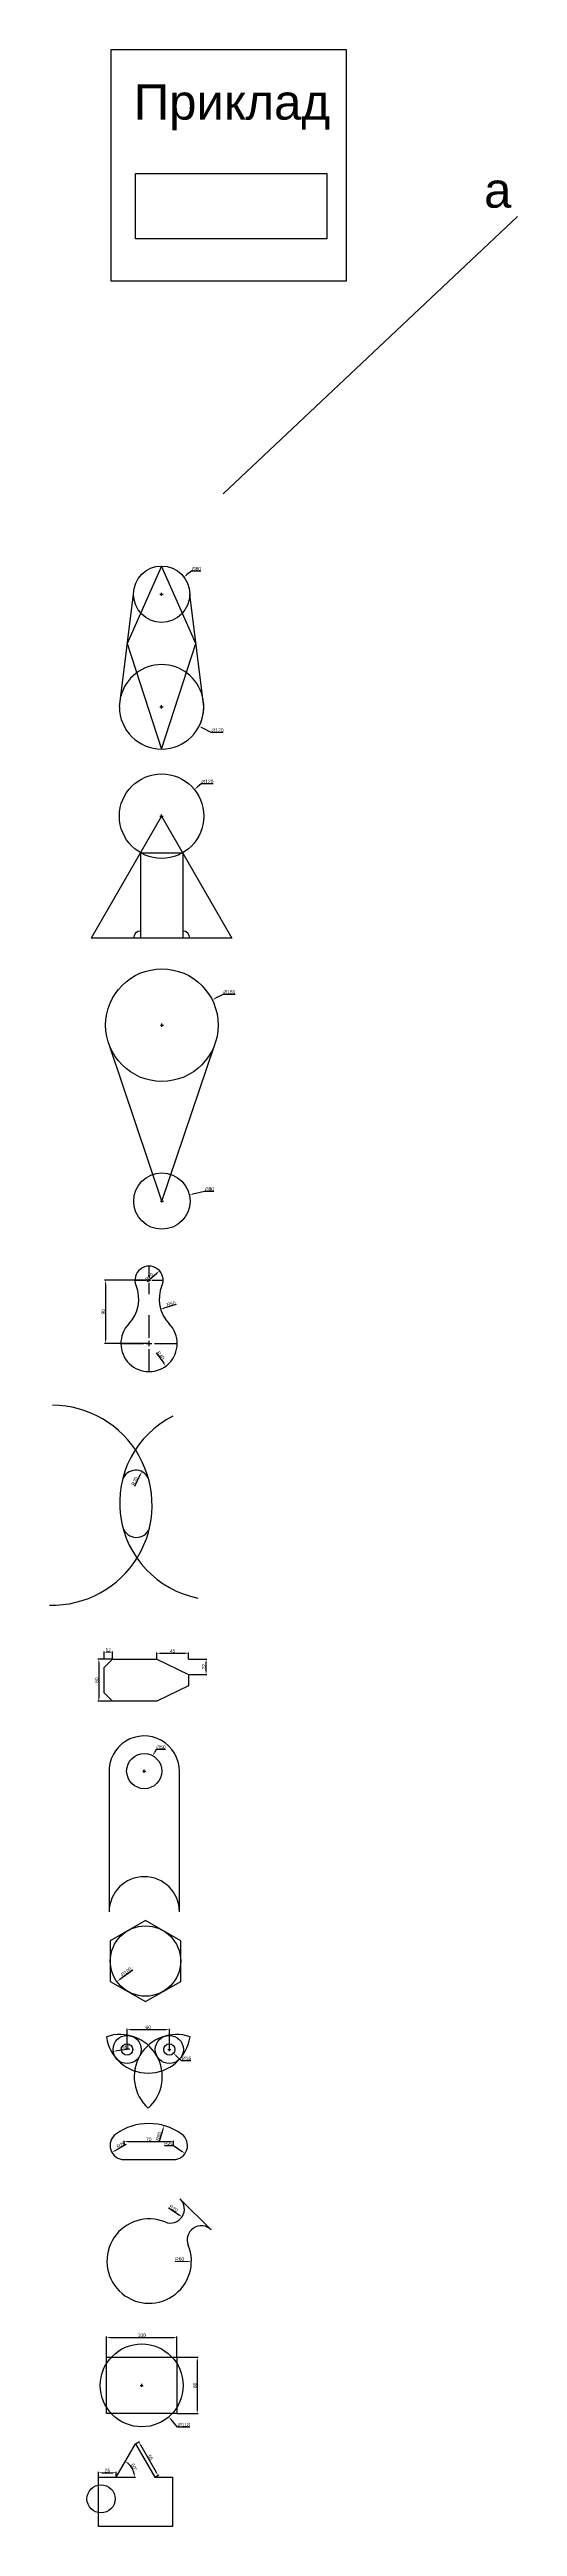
# Model space of a CAD drawing. Header units: millimetres. Extents: x -70 to 596, y 3 to 3523.
import ezdxf

# ---------------------------------------------------------------- set-up
doc = ezdxf.new("R2010")
doc.units = ezdxf.units.MM
doc.header["$MEASUREMENT"] = 0
doc.linetypes.add('CENTER2', pattern=[1.125, 0.75, -0.125, 0.125, -0.125])
doc.styles.get("Standard").update_dxf_attribs({"font": 'Arial.ttf'})
doc.dimstyles.new('Copy of Standard', dxfattribs={"dimtxt": 5, "dimasz": 5, "dimexe": 1.25, "dimexo": 0, "dimtad": 1, "dimtoh": 1, "dimdec": 0, "dimzin": 0, "dimdsep": 46, "dimtxsty": 'Standard', "dimcen": 2.25, "dimadec": 0, "dimazin": 0, "dimtfac": 1, "dimtdec": 0, "dimtofl": 0, "dimtmove": 0, "dimatfit": 3, "dimfxl": 1, "dimtolj": 1, "dimtzin": 0, "dimarcsym": 0})

# ---------------------------------------------------------------- blocks, each defined once
blk = doc.blocks.new('*D3')
at = {"color": 0, "lineweight": -2, "transparency": 16777216}
for p, q in [((52.7, 120.2), (58.3, 123.4)), ((59.7, 118.4), (82.2, 79.5)), ((80.2, 72.6), (85.8, 75.8))]:
    blk.add_line(p, q, dxfattribs=at)
at = {"color": 0, "transparency": 16777216}
for points in [[(60.4, 118.9), (59, 118), (57.2, 122.8)], [(82.9, 79.9), (81.5, 79.1), (84.7, 75.1)]]:
    blk.add_solid(points, dxfattribs=at)
at = {"layer": 'Defpoints', "color": 0, "transparency": 16777216}
for p in [(52.7, 120.2), (80.2, 72.6), (84.7, 75.1)]:
    blk.add_point(p, dxfattribs=at)
at = {"color": 0, "transparency": 16777216, "insert": (73.7, 100.5), "char_height": 5, "attachment_point": 5, "rotation": 300}
blk.add_mtext('\\A1;55', dxfattribs=at)
blk = doc.blocks.new('*D4')
at = {"color": 0, "lineweight": -2, "transparency": 16777216}
for p, q in [((0.2, 72.6), (0.2, 80.1)), ((5.2, 78.9), (20.2, 78.9)), ((25.2, 72.6), (25.2, 80.1))]:
    blk.add_line(p, q, dxfattribs=at)
at = {"color": 0, "transparency": 16777216}
for points in [[(5.2, 79.7), (5.2, 78.1), (0.2, 78.9)], [(20.2, 79.7), (20.2, 78.1), (25.2, 78.9)]]:
    blk.add_solid(points, dxfattribs=at)
at = {"layer": 'Defpoints', "color": 0, "transparency": 16777216}
for p in [(0.2, 72.6), (25.2, 78.9), (25.2, 72.6)]:
    blk.add_point(p, dxfattribs=at)
at = {"color": 0, "transparency": 16777216, "insert": (12.7, 82.1), "char_height": 5, "attachment_point": 5}
blk.add_mtext('\\A1;25', dxfattribs=at)
blk = doc.blocks.new('*D5')
at = {"color": 0, "lineweight": -2, "transparency": 16777216}
blk.add_line((25.2, 72.6), (52.4, 72.6), dxfattribs=at)
blk.add_arc((25.2, 72.6), 25.9, 11.0801, 48.9199, dxfattribs=at)
at = {"color": 0, "transparency": 16777216}
for points in [[(41.7, 91.4), (42.7, 92.8), (38.2, 95)], [(51.5, 77.6), (49.8, 77.5), (51.1, 72.6)]]:
    blk.add_solid(points, dxfattribs=at)
at = {"layer": 'Defpoints', "color": 0, "transparency": 16777216}
for p in [(52.7, 120.2), (0.2, 72.6), (25.2, 72.6), (25.2, 72.6), (49.5, 81.4)]:
    blk.add_point(p, dxfattribs=at)
at = {"color": 0, "transparency": 16777216, "insert": (50.4, 87.1), "char_height": 5, "attachment_point": 5, "rotation": 300}
blk.add_mtext('\\A1;60°', dxfattribs=at)
blk = doc.blocks.new('*D6')
at = {"color": 0, "lineweight": -2, "transparency": 16777216}
for p, q in [((111.4, 243), (141.5, 243)), ((140.3, 238), (140.3, 168)), ((111.4, 163), (141.5, 163))]:
    blk.add_line(p, q, dxfattribs=at)
at = {"color": 0, "transparency": 16777216}
for points in [[(139.5, 238), (141.1, 238), (140.3, 243)], [(139.5, 168), (141.1, 168), (140.3, 163)]]:
    blk.add_solid(points, dxfattribs=at)
at = {"layer": 'Defpoints', "color": 0, "transparency": 16777216}
for p in [(111.4, 243), (111.4, 163), (140.3, 163)]:
    blk.add_point(p, dxfattribs=at)
at = {"color": 0, "transparency": 16777216, "insert": (137.1, 203), "char_height": 5, "attachment_point": 5, "rotation": 90}
blk.add_mtext('\\A1;80', dxfattribs=at)
blk = doc.blocks.new('*D7')
at = {"color": 0, "lineweight": -2, "transparency": 16777216}
for p, q in [((11.4, 243), (11.4, 272.4)), ((16.4, 271.2), (106.4, 271.2)), ((111.4, 243), (111.4, 272.4))]:
    blk.add_line(p, q, dxfattribs=at)
at = {"color": 0, "transparency": 16777216}
for points in [[(16.4, 272), (16.4, 270.3), (11.4, 271.2)], [(106.4, 272), (106.4, 270.3), (111.4, 271.2)]]:
    blk.add_solid(points, dxfattribs=at)
at = {"layer": 'Defpoints', "color": 0, "transparency": 16777216}
for p in [(111.4, 271.2), (11.4, 243), (111.4, 243)]:
    blk.add_point(p, dxfattribs=at)
at = {"color": 0, "transparency": 16777216, "insert": (61.4, 274.3), "char_height": 5, "attachment_point": 5}
blk.add_mtext('\\A1;100', dxfattribs=at)
blk = doc.blocks.new('*D8')
at = {"color": 0, "lineweight": -2, "transparency": 16777216}
for p, q in [((59.2, 203), (63.7, 203)), ((61.4, 200.8), (61.4, 205.3)), ((112.5, 143.8), (103.2, 154.6)), ((129.6, 143.8), (112.5, 143.8))]:
    blk.add_line(p, q, dxfattribs=at)
at = {"color": 0, "transparency": 16777216}
blk.add_solid([(103.8, 155.2), (102.5, 154.1), (99.9, 158.4)], dxfattribs=at)
at = {"layer": 'Defpoints', "color": 0, "transparency": 16777216}
for p in [(22.9, 247.6), (99.9, 158.4)]:
    blk.add_point(p, dxfattribs=at)
at = {"color": 0, "transparency": 16777216, "insert": (121.4, 147.1), "char_height": 5, "attachment_point": 5}
blk.add_mtext('\\A1;∅118', dxfattribs=at)
blk = doc.blocks.new('*D10')
at = {"color": 0, "lineweight": -2, "transparency": 16777216}
blk.add_line((108.8, 379.4), (127, 379.3), dxfattribs=at)
at = {"color": 0, "transparency": 16777216}
blk.add_solid([(127, 380.1), (127, 378.5), (132, 379.3)], dxfattribs=at)
at = {"layer": 'Defpoints', "color": 0, "transparency": 16777216}
for p in [(72, 379.7), (132, 379.3)]:
    blk.add_point(p, dxfattribs=at)
at = {"color": 0, "transparency": 16777216, "insert": (115.4, 382.6), "char_height": 5, "attachment_point": 5, "rotation": 359.5762}
blk.add_mtext('\\A1;R60', dxfattribs=at)
blk = doc.blocks.new('*D11')
at = {"color": 0, "lineweight": -2, "transparency": 16777216}
blk.add_line((99.5, 455.6), (114.5, 445.4), dxfattribs=at)
at = {"color": 0, "transparency": 16777216}
blk.add_solid([(115, 446), (114.1, 444.7), (118.7, 442.5)], dxfattribs=at)
at = {"layer": 'Defpoints', "color": 0, "transparency": 16777216}
for p in [(102.1, 453.8), (118.7, 442.5)]:
    blk.add_point(p, dxfattribs=at)
at = {"color": 0, "transparency": 16777216, "insert": (106.7, 454.5), "char_height": 5, "attachment_point": 5, "rotation": 325.7143}
blk.add_mtext('\\A1;R20', dxfattribs=at)
blk = doc.blocks.new('*D13')
at = {"color": 0, "lineweight": -2, "transparency": 16777216}
for p, q in [((36.5, 543.9), (36.5, 550.8)), ((41.5, 549.5), (101.5, 549.5)), ((106.5, 543.9), (106.5, 550.8))]:
    blk.add_line(p, q, dxfattribs=at)
at = {"color": 0, "transparency": 16777216}
for points in [[(41.5, 550.4), (41.5, 548.7), (36.5, 549.5)], [(101.5, 550.4), (101.5, 548.7), (106.5, 549.5)]]:
    blk.add_solid(points, dxfattribs=at)
at = {"layer": 'Defpoints', "color": 0, "transparency": 16777216}
for p in [(36.5, 543.9), (106.5, 549.5), (106.5, 543.9)]:
    blk.add_point(p, dxfattribs=at)
at = {"color": 0, "transparency": 16777216, "insert": (71.5, 552.7), "char_height": 5, "attachment_point": 5}
blk.add_mtext('\\A1;70', dxfattribs=at)
blk = doc.blocks.new('*D14')
at = {"color": 0, "lineweight": -2, "transparency": 16777216}
blk.add_line((39.3, 545.5), (23.4, 536.6), dxfattribs=at)
at = {"color": 0, "transparency": 16777216}
blk.add_solid([(23, 537.3), (23.8, 535.9), (19, 534.1)], dxfattribs=at)
at = {"layer": 'Defpoints', "color": 0, "transparency": 16777216}
for p in [(19, 534.1), (36.5, 543.9)]:
    blk.add_point(p, dxfattribs=at)
at = {"color": 0, "transparency": 16777216, "insert": (32, 545), "char_height": 5, "attachment_point": 5, "rotation": 29.2231}
blk.add_mtext('\\A1;R20', dxfattribs=at)
blk = doc.blocks.new('*D15')
at = {"color": 0, "lineweight": -2, "transparency": 16777216}
for p, q in [((93.9, 543.9), (106.5, 543.9)), ((106.5, 543.9), (118.9, 535.5))]:
    blk.add_line(p, q, dxfattribs=at)
at = {"color": 0, "transparency": 16777216}
blk.add_solid([(119.4, 536.1), (118.4, 534.8), (123, 532.6)], dxfattribs=at)
at = {"layer": 'Defpoints', "color": 0, "transparency": 16777216}
for p in [(106.5, 543.9), (123, 532.6)]:
    blk.add_point(p, dxfattribs=at)
at = {"color": 0, "transparency": 16777216, "insert": (99.9, 547.1), "char_height": 5, "attachment_point": 5}
blk.add_mtext('\\A1;R20', dxfattribs=at)
blk = doc.blocks.new('*D18')
at = {"color": 0, "lineweight": -2, "transparency": 16777216}
blk.add_line((86.8, 549.9), (91.7, 567.4), dxfattribs=at)
at = {"color": 0, "transparency": 16777216}
blk.add_solid([(90.9, 567.6), (92.5, 567.2), (93.1, 572.2)], dxfattribs=at)
at = {"layer": 'Defpoints', "color": 0, "transparency": 16777216}
for p in [(93.1, 572.2), (71.5, 495.2)]:
    blk.add_point(p, dxfattribs=at)
at = {"color": 0, "transparency": 16777216, "insert": (85.5, 557.1), "char_height": 5, "attachment_point": 5, "rotation": 74.3566}
blk.add_mtext('\\A1;R80', dxfattribs=at)
blk = doc.blocks.new('*D20')
at = {"color": 0, "lineweight": -2, "transparency": 16777216}
for p, q in [((40.7, 680.4), (40.7, 709.8)), ((45.7, 708.6), (95.7, 708.6)), ((100.7, 680.4), (100.7, 709.8))]:
    blk.add_line(p, q, dxfattribs=at)
at = {"color": 0, "transparency": 16777216}
for points in [[(45.7, 709.4), (45.7, 707.8), (40.7, 708.6)], [(95.7, 709.4), (95.7, 707.8), (100.7, 708.6)]]:
    blk.add_solid(points, dxfattribs=at)
at = {"layer": 'Defpoints', "color": 0, "transparency": 16777216}
for p in [(100.7, 708.6), (40.7, 680.4), (100.7, 680.4)]:
    blk.add_point(p, dxfattribs=at)
at = {"color": 0, "transparency": 16777216, "insert": (70.7, 711.8), "char_height": 5, "attachment_point": 5}
blk.add_mtext('\\A1;60', dxfattribs=at)
blk = doc.blocks.new('*D21')
at = {"color": 0, "lineweight": -2, "transparency": 16777216}
blk.add_line((44.6, 680.9), (25.9, 678.4), dxfattribs=at)
blk.add_arc((40.7, 680.4), 20, 183.9464, 188.0601, dxfattribs=at)
at = {"color": 0, "transparency": 16777216}
blk.add_solid([(25.8, 679.2), (26, 677.6), (20.9, 677.8)], dxfattribs=at)
at = {"layer": 'Defpoints', "color": 0, "transparency": 16777216}
for p in [(20.9, 677.8), (60.6, 683)]:
    blk.add_point(p, dxfattribs=at)
at = {"color": 0, "transparency": 16777216, "insert": (37.3, 683.3), "char_height": 5, "attachment_point": 5, "rotation": 7.5274}
blk.add_mtext('\\A1;∅40', dxfattribs=at)
blk = doc.blocks.new('*D22')
at = {"color": 0, "lineweight": -2, "transparency": 16777216}
for p, q in [((98.5, 680.4), (103, 680.4)), ((100.7, 678.1), (100.7, 682.6)), ((118.2, 664.3), (110.3, 671.6)), ((131.4, 664.3), (118.2, 664.3))]:
    blk.add_line(p, q, dxfattribs=at)
at = {"color": 0, "transparency": 16777216}
blk.add_solid([(110.9, 672.2), (109.8, 671), (106.6, 675)], dxfattribs=at)
at = {"layer": 'Defpoints', "color": 0, "transparency": 16777216}
for p in [(94.9, 685.8), (106.6, 675)]:
    blk.add_point(p, dxfattribs=at)
at = {"color": 0, "transparency": 16777216, "insert": (125.1, 667.7), "char_height": 5, "attachment_point": 5}
blk.add_mtext('\\A1;∅16', dxfattribs=at)
blk = doc.blocks.new('*D23')
at = {"color": 0, "lineweight": -2, "transparency": 16777216}
for p, q in [((71.8, 1773.7), (8.6, 1773.7)), ((9.8, 1768.7), (9.8, 1688.7)), ((71.8, 1683.7), (8.6, 1683.7))]:
    blk.add_line(p, q, dxfattribs=at)
at = {"color": 0, "transparency": 16777216}
for points in [[(9, 1768.7), (10.6, 1768.7), (9.8, 1773.7)], [(9, 1688.7), (10.6, 1688.7), (9.8, 1683.7)]]:
    blk.add_solid(points, dxfattribs=at)
at = {"layer": 'Defpoints', "color": 0, "transparency": 16777216}
for p in [(71.8, 1773.7), (9.8, 1683.7), (71.8, 1683.7)]:
    blk.add_point(p, dxfattribs=at)
at = {"color": 0, "transparency": 16777216, "insert": (6.6, 1728.7), "char_height": 5, "attachment_point": 5, "rotation": 90}
blk.add_mtext('\\A1;90', dxfattribs=at)
blk = doc.blocks.new('*U24')
at = {"color": 0, "linetype": 'CENTER2', "transparency": 16777216}
for p, q in [((0, 8), (0, 40.12)), ((-40.12, 0), (-8, 0)), ((8, 0), (40.12, 0)), ((0, -40.12), (0, -8))]:
    blk.add_line(p, q, dxfattribs=at)
at = {"color": 0, "linetype": 'Continuous', "transparency": 16777216}
for p, q in [((-4, 0), (4, 0)), ((0, -4), (0, 4))]:
    blk.add_line(p, q, dxfattribs=at)
blk = doc.blocks.new('*U25')
at = {"color": 0, "linetype": 'CENTER2', "transparency": 16777216}
for p, q in [((-20.12, 0), (-4, 0)), ((0, 4), (0, 20.12)), ((4, 0), (20.12, 0)), ((0, -20.12), (0, -4))]:
    blk.add_line(p, q, dxfattribs=at)
at = {"color": 0, "linetype": 'Continuous', "transparency": 16777216}
for p, q in [((-2, 0), (2, 0)), ((0, -2), (0, 2))]:
    blk.add_line(p, q, dxfattribs=at)
blk = doc.blocks.new('*D26')
at = {"color": 0, "lineweight": -2, "transparency": 16777216}
blk.add_line((69.4, 1771.6), (83, 1783.7), dxfattribs=at)
at = {"color": 0, "transparency": 16777216}
blk.add_solid([(82.4, 1784.3), (83.6, 1783.1), (86.7, 1787)], dxfattribs=at)
at = {"layer": 'Defpoints', "color": 0, "transparency": 16777216}
for p in [(71.8, 1773.7), (86.7, 1787)]:
    blk.add_point(p, dxfattribs=at)
at = {"color": 0, "transparency": 16777216, "insert": (72.2, 1778.4), "char_height": 5, "attachment_point": 5, "rotation": 41.6894}
blk.add_mtext('\\A1;R20', dxfattribs=at)
blk = doc.blocks.new('*D27')
at = {"color": 0, "lineweight": -2, "transparency": 16777216}
blk.add_line((81.8, 1670.2), (92.7, 1655.6), dxfattribs=at)
at = {"color": 0, "transparency": 16777216}
blk.add_solid([(93.3, 1656.1), (92, 1655.1), (95.6, 1651.6)], dxfattribs=at)
at = {"layer": 'Defpoints', "color": 0, "transparency": 16777216}
for p in [(71.8, 1683.7), (95.6, 1651.6)]:
    blk.add_point(p, dxfattribs=at)
at = {"color": 0, "transparency": 16777216, "insert": (88.3, 1666.8), "char_height": 5, "attachment_point": 5, "rotation": 306.597}
blk.add_mtext('\\A1;R40', dxfattribs=at)
blk = doc.blocks.new('*D28')
at = {"color": 0, "lineweight": -2, "transparency": 16777216}
blk.add_line((110.6, 1739), (93.1, 1733.8), dxfattribs=at)
at = {"color": 0, "transparency": 16777216}
blk.add_solid([(92.9, 1734.6), (93.3, 1733), (88.3, 1732.4)], dxfattribs=at)
at = {"layer": 'Defpoints', "color": 0, "transparency": 16777216}
for p in [(88.3, 1732.4), (136.3, 1746.5)]:
    blk.add_point(p, dxfattribs=at)
at = {"color": 0, "transparency": 16777216, "insert": (103.3, 1740.2), "char_height": 5, "attachment_point": 5, "rotation": 16.35}
blk.add_mtext('\\A1;R50', dxfattribs=at)
blk = doc.blocks.new('*D29')
at = {"color": 0, "lineweight": -2, "transparency": 16777216}
blk.add_line((48.6, 793.2), (30.1, 779.9), dxfattribs=at)
at = {"color": 0, "transparency": 16777216}
blk.add_solid([(29.7, 780.6), (30.6, 779.3), (26.1, 777)], dxfattribs=at)
at = {"layer": 'Defpoints', "color": 0, "transparency": 16777216}
for p in [(107.4, 835.2), (26.1, 777)]:
    blk.add_point(p, dxfattribs=at)
at = {"color": 0, "transparency": 16777216, "insert": (39.5, 790.7), "char_height": 5, "attachment_point": 5, "rotation": 35.5365}
blk.add_mtext('\\A1;∅100', dxfattribs=at)
blk = doc.blocks.new('*D30')
at = {"color": 0, "lineweight": -2, "transparency": 16777216}
for p, q in [((81.9, 1106.7), (79.5, 1102.3)), ((95.1, 1106.7), (81.9, 1106.7)), ((62.8, 1076), (67.3, 1076)), ((65, 1073.7), (65, 1078.2))]:
    blk.add_line(p, q, dxfattribs=at)
at = {"color": 0, "transparency": 16777216}
blk.add_solid([(78.7, 1102.7), (80.2, 1101.9), (77.1, 1097.9)], dxfattribs=at)
at = {"layer": 'Defpoints', "color": 0, "transparency": 16777216}
for p in [(77.1, 1097.9), (53, 1054.1)]:
    blk.add_point(p, dxfattribs=at)
at = {"color": 0, "transparency": 16777216, "insert": (88.8, 1110), "char_height": 5, "attachment_point": 5}
blk.add_mtext('\\A1;∅50', dxfattribs=at)
blk = doc.blocks.new('*D31')
at = {"color": 0, "lineweight": -2, "transparency": 16777216}
for p, q in [((7.9, 1235.2), (7.9, 1246.2)), ((14.9, 1245), (12.9, 1245)), ((19.9, 1235.2), (19.9, 1246.2))]:
    blk.add_line(p, q, dxfattribs=at)
at = {"color": 0, "transparency": 16777216}
for points in [[(12.9, 1245.8), (12.9, 1244.1), (7.9, 1245)], [(14.9, 1245.8), (14.9, 1244.1), (19.9, 1245)]]:
    blk.add_solid(points, dxfattribs=at)
at = {"layer": 'Defpoints', "color": 0, "transparency": 16777216}
for p in [(7.9, 1245), (7.9, 1235.2), (19.9, 1235.2)]:
    blk.add_point(p, dxfattribs=at)
at = {"color": 0, "transparency": 16777216, "insert": (13.9, 1248.1), "char_height": 5, "attachment_point": 5}
blk.add_mtext('\\A1;12', dxfattribs=at)
blk = doc.blocks.new('*D32')
at = {"color": 0, "lineweight": -2, "transparency": 16777216}
for p, q in [((19.9, 1235.2), (-0.8, 1235.2)), ((0.4, 1230.2), (0.4, 1180.2)), ((19.9, 1175.2), (-0.8, 1175.2))]:
    blk.add_line(p, q, dxfattribs=at)
at = {"color": 0, "transparency": 16777216}
for points in [[(-0.4, 1230.2), (1.3, 1230.2), (0.4, 1235.2)], [(-0.4, 1180.2), (1.3, 1180.2), (0.4, 1175.2)]]:
    blk.add_solid(points, dxfattribs=at)
at = {"layer": 'Defpoints', "color": 0, "transparency": 16777216}
for p in [(19.9, 1235.2), (0.4, 1175.2), (19.9, 1175.2)]:
    blk.add_point(p, dxfattribs=at)
at = {"color": 0, "transparency": 16777216, "insert": (-2.7, 1205.2), "char_height": 5, "attachment_point": 5, "rotation": 90}
blk.add_mtext('\\A1;60', dxfattribs=at)
blk = doc.blocks.new('*D33')
at = {"color": 0, "lineweight": -2, "transparency": 16777216}
for p, q in [((127.9, 1235.2), (154.1, 1235.2)), ((127.9, 1213.2), (154.1, 1213.2)), ((152.9, 1218.2), (152.9, 1230.2))]:
    blk.add_line(p, q, dxfattribs=at)
at = {"color": 0, "transparency": 16777216}
for points in [[(152.1, 1230.2), (153.7, 1230.2), (152.9, 1235.2)], [(152.1, 1218.2), (153.7, 1218.2), (152.9, 1213.2)]]:
    blk.add_solid(points, dxfattribs=at)
at = {"layer": 'Defpoints', "color": 0, "transparency": 16777216}
for p in [(127.9, 1235.2), (152.9, 1235.2), (127.9, 1213.2)]:
    blk.add_point(p, dxfattribs=at)
at = {"color": 0, "transparency": 16777216, "insert": (149.8, 1224.2), "char_height": 5, "attachment_point": 5, "rotation": 90}
blk.add_mtext('\\A1;22', dxfattribs=at)
blk = doc.blocks.new('*D34')
at = {"color": 0, "lineweight": -2, "transparency": 16777216}
for p, q in [((82.9, 1235.2), (82.9, 1244.7)), ((87.9, 1243.5), (122.9, 1243.5)), ((127.9, 1235.2), (127.9, 1244.7))]:
    blk.add_line(p, q, dxfattribs=at)
at = {"color": 0, "transparency": 16777216}
for points in [[(87.9, 1244.3), (87.9, 1242.6), (82.9, 1243.5)], [(122.9, 1244.3), (122.9, 1242.6), (127.9, 1243.5)]]:
    blk.add_solid(points, dxfattribs=at)
at = {"layer": 'Defpoints', "color": 0, "transparency": 16777216}
for p in [(82.9, 1235.2), (127.9, 1243.5), (127.9, 1235.2)]:
    blk.add_point(p, dxfattribs=at)
at = {"color": 0, "transparency": 16777216, "insert": (105.4, 1246.6), "char_height": 5, "attachment_point": 5}
blk.add_mtext('\\A1;45', dxfattribs=at)
blk = doc.blocks.new('*D35')
at = {"color": 0, "lineweight": -2, "transparency": 16777216}
blk.add_line((51.5, 1480.8), (59.4, 1497.1), dxfattribs=at)
at = {"color": 0, "transparency": 16777216}
blk.add_solid([(58.7, 1497.5), (60.2, 1496.8), (61.6, 1501.6)], dxfattribs=at)
at = {"layer": 'Defpoints', "color": 0, "transparency": 16777216}
for p in [(52.9, 1483.6), (61.6, 1501.6)]:
    blk.add_point(p, dxfattribs=at)
at = {"color": 0, "transparency": 16777216, "insert": (51.5, 1488.1), "char_height": 5, "attachment_point": 5, "rotation": 64.2126}
blk.add_mtext('\\A1;R20', dxfattribs=at)
blk = doc.blocks.new('*D36')
at = {"color": 0, "lineweight": -2, "transparency": 16777216}
for p, q in [((177.1, 2179.8), (166.1, 2174.3)), ((194.2, 2179.8), (177.1, 2179.8)), ((87.9, 2136.1), (92.4, 2136.1)), ((90.1, 2133.9), (90.1, 2138.4))]:
    blk.add_line(p, q, dxfattribs=at)
at = {"color": 0, "transparency": 16777216}
blk.add_solid([(165.7, 2175), (166.5, 2173.5), (161.6, 2172)], dxfattribs=at)
at = {"layer": 'Defpoints', "color": 0, "transparency": 16777216}
for p in [(161.6, 2172), (18.7, 2100.2)]:
    blk.add_point(p, dxfattribs=at)
at = {"color": 0, "transparency": 16777216, "insert": (186, 2183.2), "char_height": 5, "attachment_point": 5}
blk.add_mtext('\\A1;∅160', dxfattribs=at)
blk = doc.blocks.new('*D37')
at = {"color": 0, "lineweight": -2, "transparency": 16777216}
for p, q in [((87.9, 1886.1), (92.4, 1886.1)), ((90.1, 1883.9), (90.1, 1888.4)), ((150.6, 1899.6), (134.1, 1895.9)), ((163.8, 1899.6), (150.6, 1899.6))]:
    blk.add_line(p, q, dxfattribs=at)
at = {"color": 0, "transparency": 16777216}
blk.add_solid([(133.9, 1896.8), (134.2, 1895.1), (129.2, 1894.9)], dxfattribs=at)
at = {"layer": 'Defpoints', "color": 0, "transparency": 16777216}
for p in [(51.1, 1877.4), (129.2, 1894.9)]:
    blk.add_point(p, dxfattribs=at)
at = {"color": 0, "transparency": 16777216, "insert": (157.5, 1903), "char_height": 5, "attachment_point": 5}
blk.add_mtext('\\A1;∅80', dxfattribs=at)
blk = doc.blocks.new('*D38')
at = {"color": 0, "lineweight": -2, "transparency": 16777216}
for p, q in [((146, 2478.9), (140.1, 2474.1)), ((163.1, 2478.9), (146, 2478.9)), ((87.4, 2433.1), (91.9, 2433.1)), ((89.7, 2430.8), (89.7, 2435.3))]:
    blk.add_line(p, q, dxfattribs=at)
at = {"color": 0, "transparency": 16777216}
blk.add_solid([(139.6, 2474.7), (140.6, 2473.4), (136.2, 2470.9)], dxfattribs=at)
at = {"layer": 'Defpoints', "color": 0, "transparency": 16777216}
for p in [(136.2, 2470.9), (43.1, 2395.2)]:
    blk.add_point(p, dxfattribs=at)
at = {"color": 0, "transparency": 16777216, "insert": (154.8, 2482.2), "char_height": 5, "attachment_point": 5}
blk.add_mtext('\\A1;∅120', dxfattribs=at)
blk = doc.blocks.new('*D39')
at = {"color": 0, "lineweight": -2, "transparency": 16777216}
for p, q in [((132.2, 2781.2), (125.3, 2775.9)), ((145.4, 2781.2), (132.2, 2781.2)), ((87.4, 2748.5), (91.9, 2748.5)), ((89.7, 2746.2), (89.7, 2750.7))]:
    blk.add_line(p, q, dxfattribs=at)
at = {"color": 0, "transparency": 16777216}
blk.add_solid([(124.8, 2776.6), (125.9, 2775.3), (121.4, 2772.9)], dxfattribs=at)
at = {"layer": 'Defpoints', "color": 0, "transparency": 16777216}
for p in [(121.4, 2772.9), (58, 2724.1)]:
    blk.add_point(p, dxfattribs=at)
at = {"color": 0, "transparency": 16777216, "insert": (139.1, 2784.6), "char_height": 5, "attachment_point": 5}
blk.add_mtext('\\A1;∅80', dxfattribs=at)
blk = doc.blocks.new('*D40')
at = {"color": 0, "lineweight": -2, "transparency": 16777216}
for p, q in [((87.4, 2588.5), (91.9, 2588.5)), ((89.7, 2586.2), (89.7, 2590.7)), ((160.3, 2551.8), (147.4, 2558.5)), ((177.4, 2551.8), (160.3, 2551.8))]:
    blk.add_line(p, q, dxfattribs=at)
blk.add_arc((89.7, 2588.5), 60, 331.3299, 14.25, dxfattribs=at)
at = {"color": 0, "transparency": 16777216}
blk.add_solid([(147.7, 2559.2), (147, 2557.8), (142.9, 2560.8)], dxfattribs=at)
at = {"layer": 'Defpoints', "color": 0, "transparency": 16777216}
for p in [(36.5, 2616.2), (142.9, 2560.8)]:
    blk.add_point(p, dxfattribs=at)
at = {"color": 0, "transparency": 16777216, "insert": (169.2, 2555.1), "char_height": 5, "attachment_point": 5}
blk.add_mtext('\\A1;∅120', dxfattribs=at)

msp = doc.modelspace()

# ---------------------------------------------------------------- linework, layer by layer
at = {"color": 61}
for p, q in [((595.6, 3285.2), (177.2, 2891.3)), ((89.7, 2788.5), (40.9, 2678.5)), ((138.4, 2678.5), (89.7, 2788.5)), ((29.7, 2588.5), (49.7, 2748.5)), ((149.7, 2588.5), (129.7, 2748.5)), ((40.9, 2678.5), (89.7, 2528.5)), ((89.7, 2528.5), (138.4, 2678.5)), ((89.7, 2433.1), (-10.3, 2259.8)), ((89.7, 2433.1), (189.7, 2259.8)), ((59.7, 2381.1), (59.7, 2259.8)), ((59.7, 2381.1), (119.7, 2381.1)), ((119.7, 2381.1), (119.7, 2259.8)), ((189.7, 2259.8), (-10.3, 2259.8)), ((90.1, 1886.1), (15.5, 2107.3)), ((90.1, 1886.1), (164.7, 2107.1)), ((15.1, 1076), (15.1, 876)), ((115, 876), (115, 1076)), ((36.5, 523.9), (106.5, 523.9)), ((116.3, 467.9), (160.2, 424)), ((25.2, 72.6), (52.7, 120.2)), ((52.7, 120.2), (80.2, 72.6)), ((0.2, 2.6), (0.2, 72.6)), ((0.2, 72.6), (25.2, 72.6)), ((80.2, 72.6), (105.2, 72.6)), ((105.2, 72.6), (105.2, 2.6)), ((105.2, 2.6), (0.2, 2.6)), ((0.2, 2.6), (0.2, 2.6))]:
    msp.add_line(p, q, dxfattribs=at)
for points in [[(18, 3522.6), (352.2, 3522.6), (352.2, 3193.4), (18, 3193.4)], [(52.8, 3346.2), (324.8, 3346.2), (324.8, 3253.5), (52.8, 3253.5)], [(19.9, 1235.2), (82.9, 1235.2), (127.9, 1213.2), (127.9, 1197.2), (82.9, 1175.2), (19.9, 1175.2), (7.9, 1187.2), (7.9, 1223.2)], [(16.8, 835), (16.8, 777.2), (66.8, 748.4), (116.8, 777.2), (116.8, 835), (66.8, 863.8)], [(11.4, 243), (111.4, 243), (111.4, 163), (11.4, 163)]]:
    msp.add_lwpolyline(points, close=True, dxfattribs=at)
for centre, radius in [((89.7, 2748.5), 40), ((89.7, 2433.1), 60), ((90.1, 2136.1), 80), ((90.1, 1886.1), 40), ((65, 1076), 25), ((66.8, 806.1), 50), ((40.7, 680.4), 20), ((40.7, 680.4), 8), ((100.7, 680.4), 20), ((100.7, 680.4), 8), ((61.4, 203), 58.9), ((3.6, 41.8), 20)]:
    msp.add_circle(centre, radius, dxfattribs=at)
for centre, radius, start, end in [((89.7, 2588.5), 60, 14.25, 165.75), ((89.7, 2588.5), 60, 180, 0), ((59.7, 2259.8), 10, 90, 180), ((119.7, 2259.8), 10, 0, 90), ((7.3, 1746.5), 50, 315.7708, 22.8854), ((71.8, 1773.7), 20, 337.1146, 202.8854), ((136.3, 1746.5), 50, 157.1146, 224.2292), ((71.8, 1683.7), 40, 135.7708, 44.2292), ((-65.9, 1453.9), 142.1, 268.5176, 89.8883), ((168.3, 1457.4), 138.2, 116.901, 258.7475), ((52.9, 1483.6), 20, 25.9373, 159.0524), ((53.7, 1428.2), 20, 198.7428, 338.506), ((65, 1076), 50, 0, 182.6993), ((65.1, 876), 50, 0, 180), ((30.7, 641.7), 60, 311.8103, 108.872), ((70.7, 706.8), 60, 188.0601, 351.9399), ((110.7, 641.7), 60, 71.128, 228.1897), ((71.5, 495.2), 80, 54.3147, 125.6853), ((36.5, 543.9), 20, 125.6853, 270), ((106.5, 543.9), 20, 270, 54.3147), ((102.1, 453.8), 20, 247.8683, 45), ((72, 379.7), 60, 67.8683, 22.1317), ((146.1, 409.8), 20, 45, 202.1317)]:
    msp.add_arc(centre, radius, start, end, dxfattribs=at)

# ---------------------------------------------------------------- block references
at = {"color": 61, "linetype": 'CENTER2'}
for name, p in [('*U25', (71.8, 1773.7)), ('*U24', (71.8, 1683.7))]:
    msp.add_blockref(name, p, dxfattribs=at)

# ---------------------------------------------------------------- texts
at = {"color": 61}
msp.add_text('Приклад', height=50, dxfattribs=at).set_placement((50.2, 3423))
at = {"color": 61, "insert": (548.1, 3347.9), "char_height": 50, "attachment_point": 1}
msp.add_mtext_dynamic_manual_height_columns('a', width=74.251, gutter_width=5517.5, heights=[0], dxfattribs=at)

# ---------------------------------------------------------------- dimensions: what is measured, and where the dimension line sits
at = {"color": 61}
for p1, p2, picture, middle in [((58, 2724.1), (121.4, 2772.9), '*D39', (139.1, 2781.2)), ((36.5, 2616.2), (142.9, 2560.8), '*D40', (169.2, 2551.8)), ((43.1, 2395.2), (136.2, 2470.9), '*D38', (154.8, 2478.9)), ((18.7, 2100.2), (161.6, 2172), '*D36', (186, 2179.8)), ((51.1, 1877.4), (129.2, 1894.9), '*D37', (150.6, 1899.6)), ((53, 1054.1), (77.1, 1097.9), '*D30', (88.8, 1106.7)), ((107.4, 835.2), (26.1, 777), '*D29', (41.4, 788)), ((60.6, 683), (20.9, 677.8), '*D21', (37.7, 680)), ((94.9, 685.8), (106.6, 675), '*D22', (125.1, 664.3)), ((22.9, 247.6), (99.9, 158.4), '*D8', (121.4, 143.8))]:
    dim = msp.add_diameter_dim_2p(p1=p1, p2=p2, dimstyle='Copy of Standard', dxfattribs=at)
    dim.commit()
    dim.dimension.update_dxf_attribs({"geometry": picture, "text_midpoint": middle, "dimtype": 163})
for base, p1, p2, picture, middle in [((9.8, 1683.7), (71.8, 1773.7), (71.8, 1683.7), '*D23', (6.6, 1728.7)), ((0.4, 1175.2), (19.9, 1235.2), (19.9, 1175.2), '*D32', (-2.7, 1205.2)), ((152.9, 1235.2), (127.9, 1213.2), (127.9, 1235.2), '*D33', (149.8, 1224.2)), ((140.3, 163), (111.4, 243), (111.4, 163), '*D6', (137.1, 203))]:
    dim = msp.add_linear_dim(base=base, p1=p1, p2=p2, angle=90, dimstyle='Copy of Standard', dxfattribs=at)
    dim.commit()
    dim.dimension.update_dxf_attribs({"geometry": picture, "text_midpoint": middle})
for center, mpoint, picture, middle in [((71.8, 1773.7), (86.7, 1787), '*D26', (74.3, 1776)), ((136.3, 1746.5), (88.3, 1732.4), '*D28', (104.2, 1737.1)), ((71.8, 1683.7), (95.6, 1651.6), '*D27', (85.8, 1664.9)), ((52.9, 1483.6), (61.6, 1501.6), '*D35', (54.4, 1486.7)), ((71.5, 495.2), (93.1, 572.2), '*D18', (88.6, 556.2)), ((36.5, 543.9), (19, 534.1), '*D14', (33.5, 542.2)), ((106.5, 543.9), (123, 532.6), '*D15', (99.9, 543.9)), ((102.1, 453.8), (118.7, 442.5), '*D11', (105, 451.9)), ((72, 379.7), (132, 379.3), '*D10', (115.4, 379.4))]:
    dim = msp.add_radius_dim(center=center, mpoint=mpoint, dimstyle='Copy of Standard', dxfattribs=at)
    dim.commit()
    dim.dimension.update_dxf_attribs({"geometry": picture, "text_midpoint": middle, "dimtype": 164})
for base, p1, p2, picture, middle in [((7.9, 1245), (19.9, 1235.2), (7.9, 1235.2), '*D31', (13.9, 1248.1)), ((127.9, 1243.5), (82.9, 1235.2), (127.9, 1235.2), '*D34', (105.4, 1246.6)), ((100.7, 708.6), (40.7, 680.4), (100.7, 680.4), '*D20', (70.7, 711.8)), ((106.5, 549.5), (36.5, 543.9), (106.5, 543.9), '*D13', (71.5, 552.7)), ((111.4, 271.2), (11.4, 243), (111.4, 243), '*D7', (61.4, 274.3)), ((25.2, 78.9), (0.2, 72.6), (25.2, 72.6), '*D4', (12.7, 82.1))]:
    dim = msp.add_linear_dim(base=base, p1=p1, p2=p2, dimstyle='Copy of Standard', dxfattribs=at)
    dim.commit()
    dim.dimension.update_dxf_attribs({"geometry": picture, "text_midpoint": middle})
dim = msp.add_angular_dim_2l(base=(49.5, 81.4), line1=((0.2, 72.6), (25.2, 72.6)), line2=((25.2, 72.6), (52.7, 120.2)), dimstyle='Copy of Standard', dxfattribs=at)
dim.commit()
dim.dimension.update_dxf_attribs({"geometry": '*D5', "text_midpoint": (50.4, 87.1)})
dim = msp.add_aligned_dim(p1=(52.7, 120.2), p2=(80.2, 72.6), distance=5.2, dimstyle='Copy of Standard', dxfattribs=at)
dim.commit()
dim.dimension.update_dxf_attribs({"geometry": '*D3', "text_midpoint": (73.7, 100.5)})

doc.saveas('drawing.dxf')
